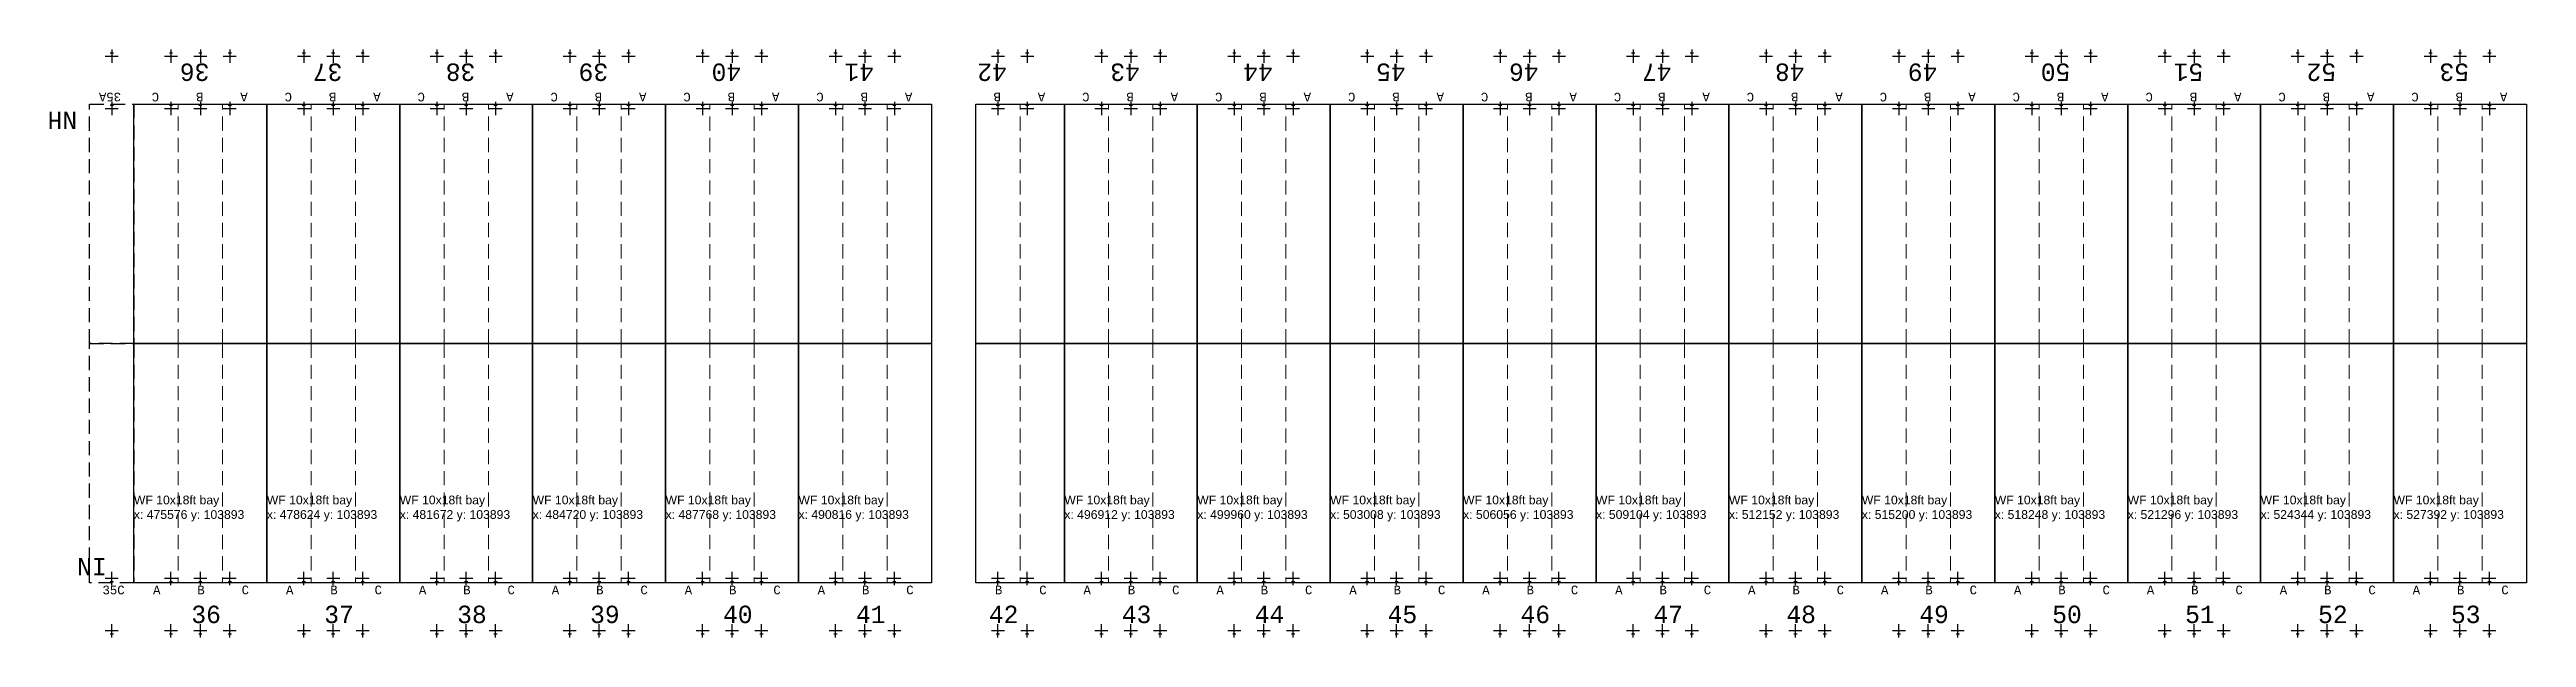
# Model space of a CAD drawing. Header units: millimetres. Extents: x 308165 to 657535, y 5096 to 173229.
# Drawn here: x 473641 to 530440, y 102644 to 116116 of the extents above; entities that cross this region are included whole.
import ezdxf

# ---------------------------------------------------------------- set-up
doc = ezdxf.new("R2010")
doc.units = ezdxf.units.MM
doc.linetypes.add('DASHED', pattern=[0.75, 0.5, -0.25])
doc.layers.add('Bin location transponder', color=250, linetype='Continuous')
doc.layers.add('WF_numbers', color=6, linetype='Continuous')
for name, color, linetype, lineweight in [('WF buffer', 1, 'DASHED', 30), ('WF transponder', 3, 'Continuous', 30), ('WF_bay', 5, 'Continuous', 30), ('WF_sketch_stock_areas', 30, 'Continuous', 30)]:
    doc.layers.add(name, color=color, linetype=linetype, lineweight=lineweight)
doc.styles.get("Standard").update_dxf_attribs({"font": 'arial.ttf'})
doc.styles.add('WF_txt', font='consola.ttf')

msp = doc.modelspace()

# ---------------------------------------------------------------- texts
at = {"char_height": 200, "attachment_point": 1}
for s, insert in [('WF 10x18ft bay\\Px: 475576 y: 103893', (475576, 105894)), ('WF 10x18ft bay\\Px: 478624 y: 103893', (478624, 105894)), ('WF 10x18ft bay\\Px: 481672 y: 103893', (481672, 105894)), ('WF 10x18ft bay\\Px: 484720 y: 103893', (484720, 105894)), ('WF 10x18ft bay\\Px: 487768 y: 103893', (487768, 105894)), ('WF 10x18ft bay\\Px: 490816 y: 103893', (490816, 105894)), ('WF 10x18ft bay\\Px: 496912 y: 103893', (496912, 105894)), ('WF 10x18ft bay\\Px: 499960 y: 103893', (499960, 105894)), ('WF 10x18ft bay\\Px: 503008 y: 103893', (503008, 105894)), ('WF 10x18ft bay\\Px: 506056 y: 103893', (506056, 105894)), ('WF 10x18ft bay\\Px: 509104 y: 103893', (509104, 105894)), ('WF 10x18ft bay\\Px: 512152 y: 103893', (512152, 105894)), ('WF 10x18ft bay\\Px: 515200 y: 103893', (515200, 105894)), ('WF 10x18ft bay\\Px: 518248 y: 103893', (518248, 105894)), ('WF 10x18ft bay\\Px: 521296 y: 103893', (521296, 105894)), ('WF 10x18ft bay\\Px: 524344 y: 103893', (524344, 105894)), ('WF 10x18ft bay\\Px: 527392 y: 103893', (527392, 105894))]:
    msp.add_mtext(s, dxfattribs=dict(at, insert=insert))
at = {"layer": 'WF_numbers', "linetype": 'DASHED', "attachment_point": 1, "style": 'WF_txt'}
for s, insert, char_height, rotation in [('36', (477308, 115397, -162219), 400, 180), ('37', (480356, 115397, -162219), 400, 180), ('38', (483404, 115397, -162219), 400, 180), ('39', (486452, 115397, -162219), 400, 180), ('40', (489500, 115397, -162219), 400, 180), ('41', (492548, 115397, -162219), 400, 180), ('42', (495596, 115397, -162219), 400, 180), ('43', (498644, 115397, -162219), 400, 180), ('44', (501692, 115397, -162219), 400, 180), ('45', (504740, 115397, -162219), 400, 180), ('46', (507788, 115397, -162219), 400, 180), ('47', (510836, 115397, -162219), 400, 180), ('48', (513884, 115397, -162219), 400, 180), ('49', (516932, 115397, -162219), 400, 180), ('50', (519980, 115397, -162219), 400, 180), ('51', (523028, 115397, -162219), 400, 180), ('52', (526076, 115397, -162219), 400, 180), ('53', (529124, 115397, -162219), 400, 180), ('35A', (475282, 114929, -162943), 200, 180), ('B', (495457, 114929, -162943), 200, 180), ('A', (496473, 114929, -162943), 200, 180), ('NH', (474274, 114294, -324439), 400, 180), ('35C', (474855, 103831, -162943), 200, 0), ('B', (495320, 103831, -162943), 200, 0), ('C', (496336, 103831, -162943), 200, 0)]:
    msp.add_mtext_dynamic_manual_height_columns(s, width=423.53, gutter_width=2118, heights=[0], dxfattribs=dict(at, insert=insert, char_height=char_height, rotation=rotation))
at = {"layer": 'WF_numbers', "linetype": 'DASHED', "char_height": 400, "attachment_point": 1, "style": 'WF_txt'}
for s, insert in [('NI', (474274, 104466, -324439)), ('36', (476893, 103372, -162219)), ('37', (479941, 103372, -162219)), ('38', (482989, 103372, -162219)), ('39', (486037, 103372, -162219)), ('40', (489085, 103372, -162219)), ('42', (495181, 103372, -162219)), ('43', (498229, 103372, -162219)), ('46', (507373, 103372, -162219)), ('48', (513469, 103372, -162219)), ('49', (516517, 103372, -162219)), ('50', (519565, 103372, -162219)), ('52', (525661, 103372, -162219)), ('53', (528709, 103372, -162219)), ('41', (492133, 103372, -162219)), ('44', (501277, 103372, -162219)), ('45', (504325, 103372, -162219)), ('47', (510421, 103372, -162219)), ('51', (522613, 103372, -162219))]:
    msp.add_mtext_dynamic_manual_height_columns(s, width=423.53, gutter_width=2118, heights=[0], dxfattribs=dict(at, insert=insert))

# ---------------------------------------------------------------- blocks, each defined once
blk = doc.blocks.new('Bin location transponder')
at = {"layer": 'Bin location transponder', "color": 3, "lineweight": 30}
for p, q in [((-600, 0), (600, 0)), ((-150, 300), (150, 300)), ((0, 600), (0, -600))]:
    blk.add_line(p, q, dxfattribs=at)
blk = doc.blocks.new('WF 10x18ft bay')
at = {"layer": 'WF_bay', "linetype": 'DASHED', "lineweight": 5, "ltscale": 650}
for p, q in [((1016, 5486), (1016, 0)), ((2032, 5486), (2032, 0))]:
    blk.add_line(p, q, dxfattribs=at)
at = {"layer": 'WF_bay'}
blk.add_lwpolyline([(0, 5486), (3048, 5486), (3048, 0), (0, 0)], close=True, dxfattribs=at)
at = {"layer": 'WF transponder', "xscale": 0.25, "yscale": 0.25, "zscale": 0.25, "rotation": 180.0000000062352}
for p in [(850, 100), (1524, 100), (2198, 100), (850, -1100), (1524, -1100), (2198, -1100)]:
    blk.add_blockref('Bin location transponder', p, dxfattribs=at)
at = {"layer": 'WF_numbers', "linetype": 'DASHED', "char_height": 200, "attachment_point": 1, "rotation": 0, "style": 'WF_txt'}
for s, insert in [('A', (439, -62, -723)), ('B', (1455, -62, -723)), ('C', (2471, -62, -723))]:
    blk.add_mtext_dynamic_manual_height_columns(s, width=423.53, gutter_width=2118, heights=[0], dxfattribs=dict(at, insert=insert))
blk = doc.blocks.new('WF 40x216in buffer')
at = {"layer": 'WF buffer', "ltscale": 650}
blk.add_lwpolyline([(0, 5486), (1016, 5486), (1016, 0), (0, 0)], close=True, dxfattribs=at)
at = {"layer": 'WF transponder', "xscale": 0.25, "yscale": 0.25, "zscale": 0.25, "rotation": 180.0000000062352}
for p in [(508, 100), (508, -1100)]:
    blk.add_blockref('Bin location transponder', p, dxfattribs=at)

# ---------------------------------------------------------------- linework, layer by layer
at = {"layer": 'WF_bay', "linetype": 'DASHED', "lineweight": 5, "ltscale": 650}
for q in [(495896, 114866, -162219), (495896, 103894, -162219)]:
    msp.add_line((495896, 109380, -162219), q, dxfattribs=at)
at = {"layer": 'WF_bay', "elevation": -162219}
for points in [[(496912, 109380), (494880, 109380), (494880, 114866), (496912, 114866)], [(494880, 109380), (496912, 109380), (496912, 103894), (494880, 103894)]]:
    msp.add_lwpolyline(points, close=True, dxfattribs=at)

# ---------------------------------------------------------------- block references
at = {"layer": 'WF transponder', "xscale": 0.25, "yscale": 0.25, "zscale": 0.25}
for p in [(495388, 115966, -162219), (496062, 115966, -162219), (495388, 114766, -162219), (496062, 114766, -162219)]:
    msp.add_blockref('Bin location transponder', p, dxfattribs=at)
at = {"layer": 'WF transponder', "xscale": 0.25, "yscale": 0.25, "zscale": 0.25, "rotation": 180.0000000062352}
for p in [(495388, 103994, -162219), (496062, 103994, -162219), (495388, 102794, -162219), (496062, 102794, -162219)]:
    msp.add_blockref('Bin location transponder', p, dxfattribs=at)
at = {"layer": 'WF_sketch_stock_areas'}
for name, p, rotation in [('WF 40x216in buffer', (475576, 114866, -162219), 179.9999999997651), ('WF 10x18ft bay', (478624, 114866, -162219), 179.9999999999069), ('WF 10x18ft bay', (481672, 114866, -162219), 179.9999999999069), ('WF 10x18ft bay', (484720, 114866, -162219), 179.9999999999069), ('WF 10x18ft bay', (487768, 114866, -162219), 179.9999999999069), ('WF 10x18ft bay', (490816, 114866, -162219), 179.9999999999069), ('WF 10x18ft bay', (493864, 114866, -162219), 179.9999999999069), ('WF 10x18ft bay', (499960, 114866, -162219), 179.9999999999069), ('WF 10x18ft bay', (503008, 114866, -162219), 179.9999999999069), ('WF 10x18ft bay', (506056, 114866, -162219), 179.9999999999069), ('WF 10x18ft bay', (509104, 114866, -162219), 179.9999999999069), ('WF 10x18ft bay', (512152, 114866, -162219), 179.9999999999069), ('WF 10x18ft bay', (515200, 114866, -162219), 179.9999999999069), ('WF 10x18ft bay', (518248, 114866, -162219), 179.9999999999069), ('WF 10x18ft bay', (521296, 114866, -162219), 179.9999999999069), ('WF 10x18ft bay', (524344, 114866, -162219), 179.9999999999069), ('WF 10x18ft bay', (527392, 114866, -162219), 179.9999999999069), ('WF 10x18ft bay', (530440, 114866, -162219), 179.9999999999069)]:
    msp.add_blockref(name, p, dxfattribs=dict(at, rotation=rotation))
for name, p in [('WF 40x216in buffer', (474560, 103894, -162219)), ('WF 10x18ft bay', (475576, 103894, -162219)), ('WF 10x18ft bay', (478624, 103894, -162219)), ('WF 10x18ft bay', (481672, 103894, -162219)), ('WF 10x18ft bay', (484720, 103894, -162219)), ('WF 10x18ft bay', (487768, 103894, -162219)), ('WF 10x18ft bay', (490816, 103894, -162219)), ('WF 10x18ft bay', (496912, 103894, -162219)), ('WF 10x18ft bay', (499960, 103894, -162219)), ('WF 10x18ft bay', (503008, 103894, -162219)), ('WF 10x18ft bay', (506056, 103894, -162219)), ('WF 10x18ft bay', (509104, 103894, -162219)), ('WF 10x18ft bay', (512152, 103894, -162219)), ('WF 10x18ft bay', (515200, 103894, -162219)), ('WF 10x18ft bay', (518248, 103894, -162219)), ('WF 10x18ft bay', (521296, 103894, -162219)), ('WF 10x18ft bay', (524344, 103894, -162219)), ('WF 10x18ft bay', (527392, 103894, -162219))]:
    msp.add_blockref(name, p, dxfattribs=at)

msp.set_redraw_order([(e.dxf.handle, doc.entitydb.next_handle()) for e in msp.query("TEXT MTEXT ATTDEF DIMENSION ARC_DIMENSION")])  # texts and dimensions are drawn at this point

doc.saveas('drawing.dxf')
